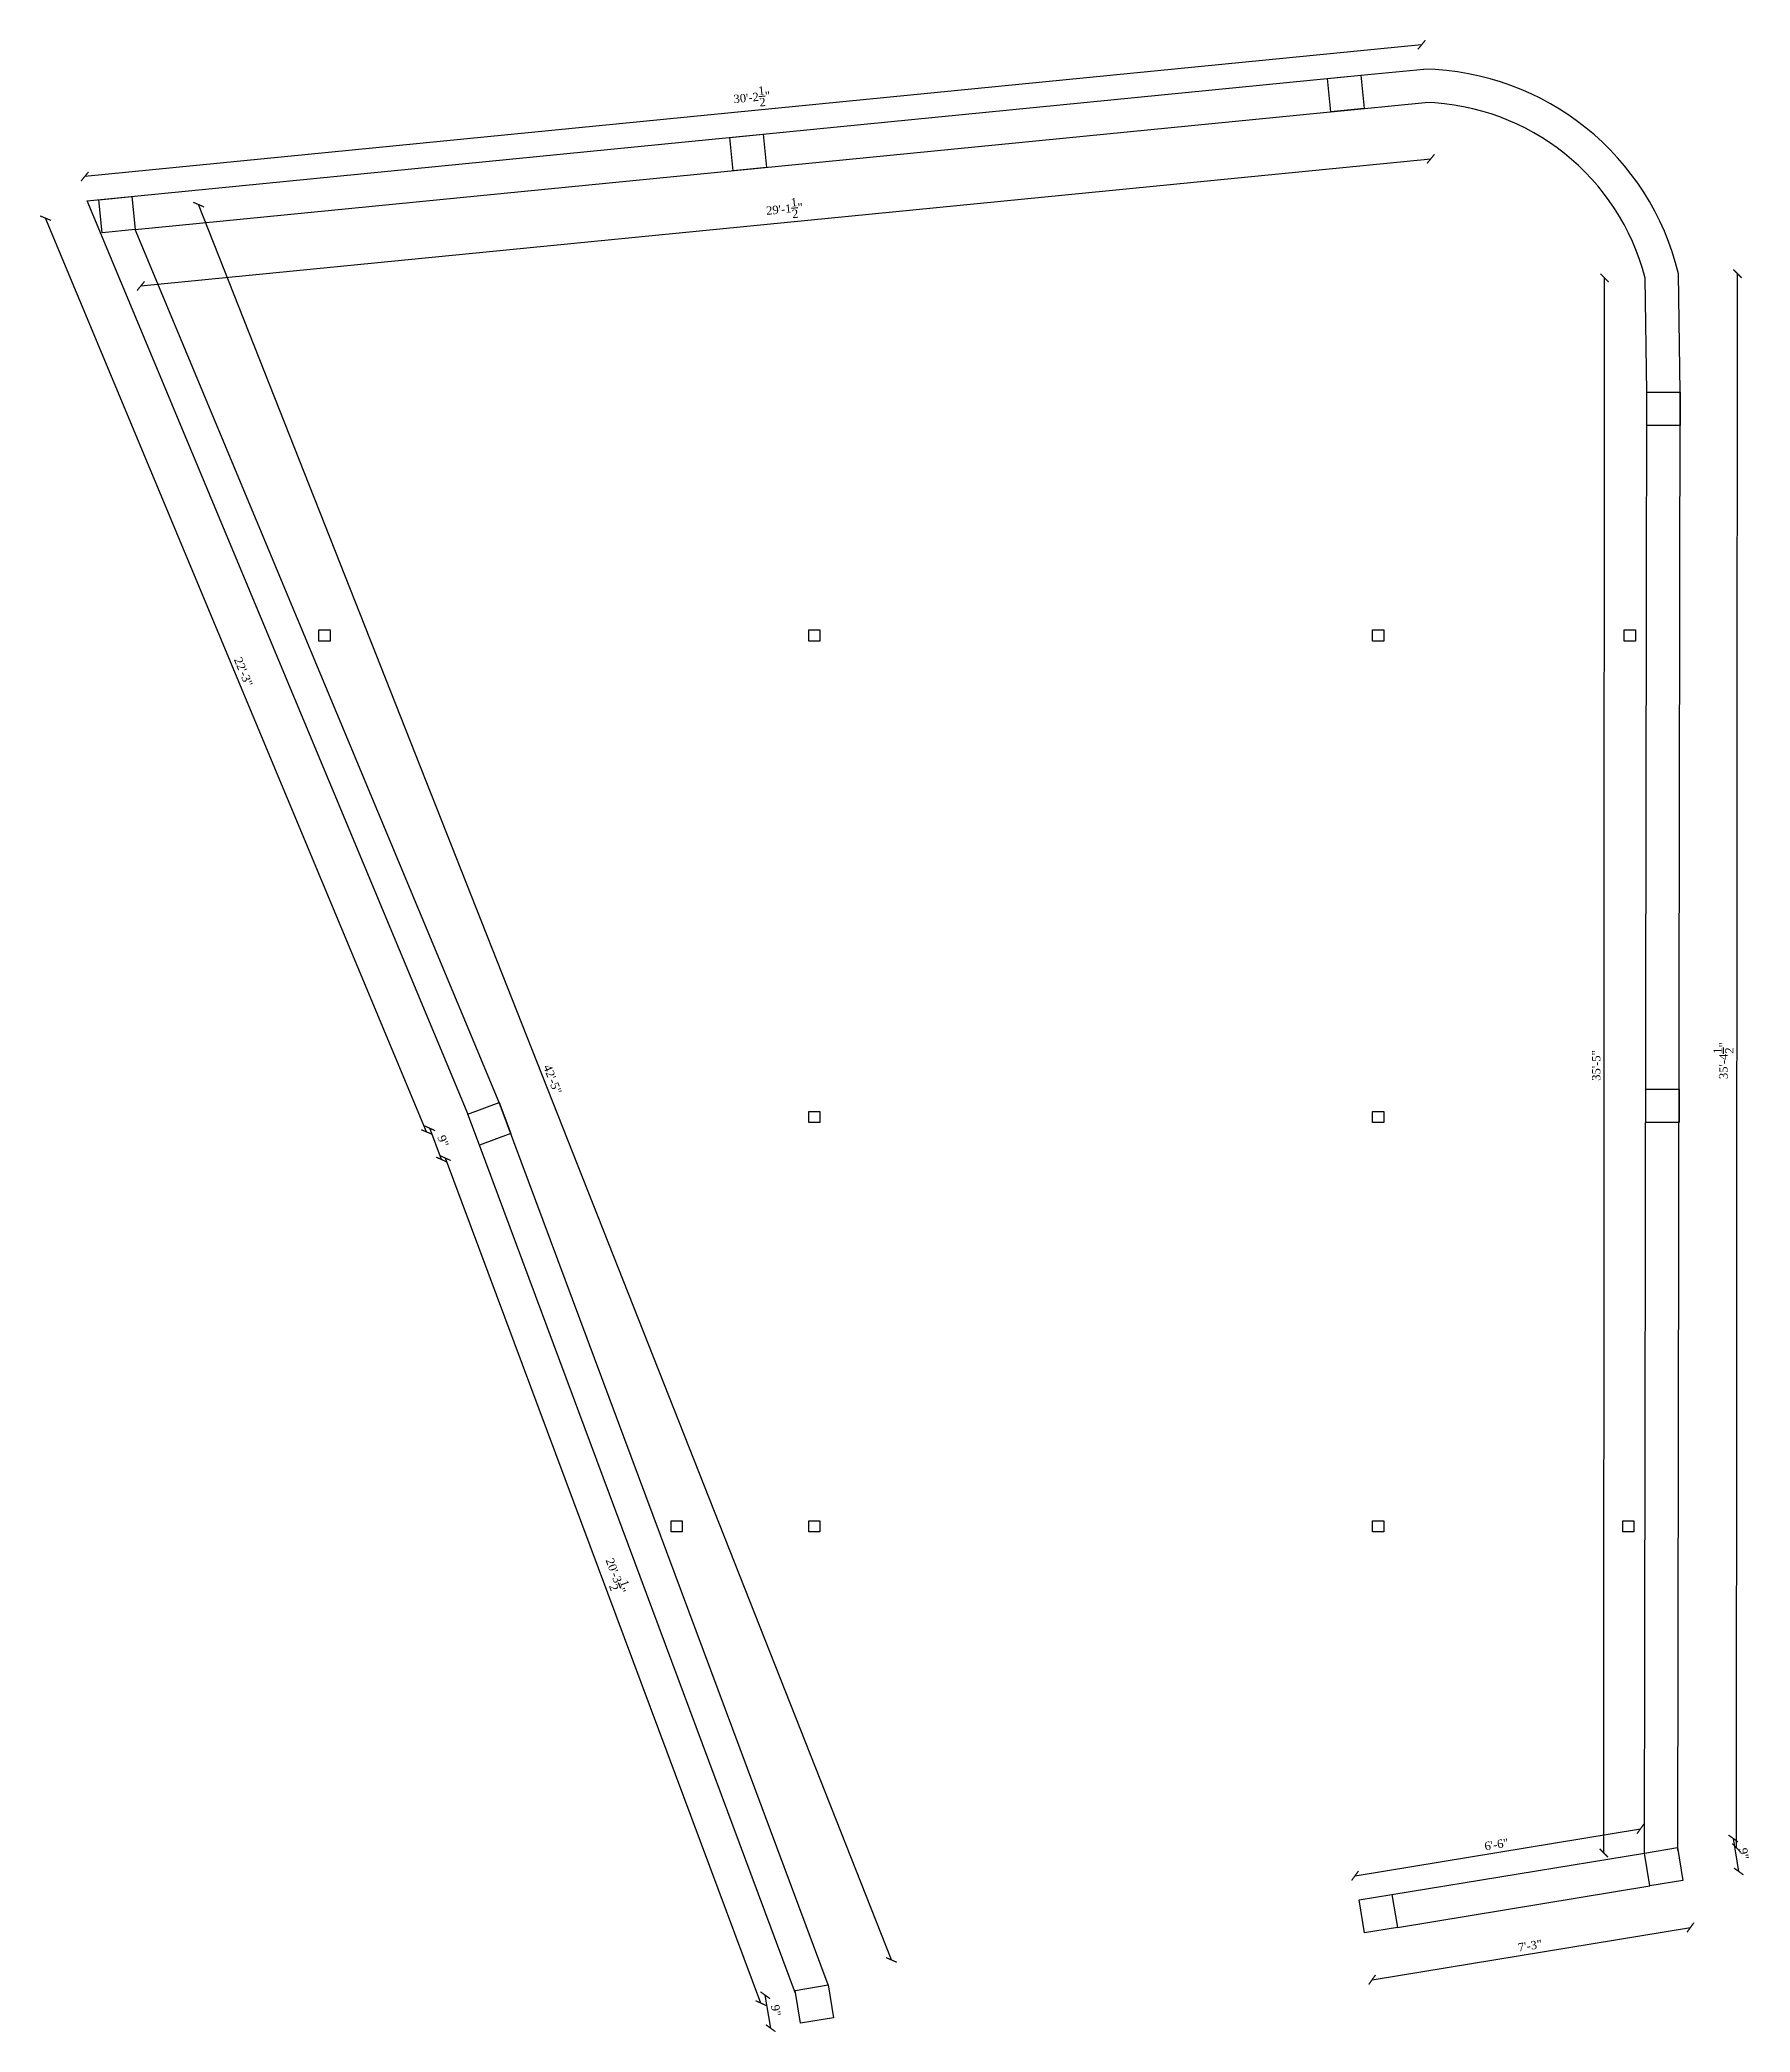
# Model space of a CAD drawing. Header units: inches. Extents: x 62067 to 68611, y -6056 to -4501.
# Drawn here: x 66619 to 67080, y -5057 to -4519 of the extents above; entities that cross this region are included whole.
import ezdxf

# ---------------------------------------------------------------- set-up
doc = ezdxf.new("R2010")
doc.units = ezdxf.units.IN
doc.header["$MEASUREMENT"] = 0
doc.layers.add('ELEVATION', color=6, linetype='Continuous', lineweight=30)
doc.styles.get("Standard").update_dxf_attribs({"font": 'times.ttf'})
doc.dimstyles.get("Standard").update_dxf_attribs({"dimtxt": 2.25, "dimasz": 2.25, "dimexe": 0.18, "dimexo": 0.0625, "dimgap": 1, "dimtad": 1, "dimdec": 1, "dimzin": 0, "dimdsep": 46, "dimlunit": 4, "dimtxsty": 'Standard', "dimblk": 'ARCHTICK', "dimcen": 0.09, "dimse1": 1, "dimse2": 1, "dimadec": 0, "dimazin": 0, "dimtfac": 1, "dimtdec": 1, "dimtofl": 0, "dimtmove": 0, "dimatfit": 3, "dimldrblk": 'ARCHTICK', "dimfxl": 1, "dimtolj": 1, "dimtzin": 0, "dimarcsym": 0})

msp = doc.modelspace()

# ---------------------------------------------------------------- blocks, each defined once
blk = doc.blocks.new('_ArchTick')
at = {"color": 0, "linetype": 'ByBlock', "const_width": 0.15}
blk.add_lwpolyline([(-0.5, -0.5), (0.5, 0.5)], dxfattribs=at)
blk = doc.blocks.new('*D796')
at = {"layer": 'Defpoints', "color": 0, "transparency": 16777216}
for p in [(67062.16, -5015.76), (67064.23, -5028.39), (66976.31, -5029.88)]:
    blk.add_point(p, dxfattribs=at)
at = {"layer": 'ELEVATION', "color": 0, "lineweight": -2, "transparency": 16777216}
blk.add_line((66978.38, -5042.5), (67064.23, -5028.39), dxfattribs=at)
at = {"layer": 'ELEVATION', "color": 0, "lineweight": -2, "transparency": 16777216, "xscale": 2.25, "yscale": 2.25, "zscale": 2.25}
for p, rotation in [((67064.23, -5028.39), 9.33670740520998), ((66978.38, -5042.5), 189.33670740521)]:
    blk.add_blockref('_ArchTick', p, dxfattribs=dict(at, rotation=rotation))
at = {"layer": 'ELEVATION', "color": 0, "transparency": 16777216, "insert": (67020.96, -5033.32), "char_height": 2.25, "attachment_point": 5, "rotation": 9.3367}
blk.add_mtext('\\A1;7\'-3"', dxfattribs=at)
blk = doc.blocks.new('*D797')
at = {"layer": 'Defpoints', "color": 0, "transparency": 16777216}
for p in [(67061.01, -4582.41), (67076.91, -4582.42), (67060.7, -5006.88)]:
    blk.add_point(p, dxfattribs=at)
at = {"layer": 'ELEVATION', "color": 0, "lineweight": -2, "transparency": 16777216}
blk.add_line((67076.6, -5006.89), (67076.91, -4582.42), dxfattribs=at)
at = {"layer": 'ELEVATION', "color": 0, "lineweight": -2, "transparency": 16777216, "xscale": 2.25, "yscale": 2.25, "zscale": 2.25}
for p, rotation in [((67076.91, -4582.42), 89.95809987980734), ((67076.6, -5006.89), 269.9580998798073)]:
    blk.add_blockref('_ArchTick', p, dxfattribs=dict(at, rotation=rotation))
at = {"layer": 'ELEVATION', "color": 0, "transparency": 16777216, "insert": (67073.12, -4794.65), "char_height": 2.25, "attachment_point": 5, "rotation": 89.9581}
blk.add_mtext('\\A1;35\'-4{\\H1x;\\S1/2;}"', dxfattribs=at)
blk = doc.blocks.new('*D800')
at = {"layer": 'Defpoints', "color": 0, "transparency": 16777216}
for p in [(66992.36, -4527.23), (66631.21, -4556.23), (66631.85, -4562.77)]:
    blk.add_point(p, dxfattribs=at)
at = {"layer": 'ELEVATION', "color": 0, "lineweight": -2, "transparency": 16777216}
blk.add_line((66991.72, -4520.69), (66631.21, -4556.23), dxfattribs=at)
at = {"layer": 'ELEVATION', "color": 0, "lineweight": -2, "transparency": 16777216, "xscale": 2.25, "yscale": 2.25, "zscale": 2.25}
for p, rotation in [((66991.72, -4520.69), 5.630054066153347), ((66631.21, -4556.23), 185.6300540661533)]:
    blk.add_blockref('_ArchTick', p, dxfattribs=dict(at, rotation=rotation))
at = {"layer": 'ELEVATION', "color": 0, "transparency": 16777216, "insert": (66811.11, -4534.84), "char_height": 2.25, "attachment_point": 5, "rotation": 5.6301}
blk.add_mtext('\\A1;30\'-2{\\H1x;\\S1/2;}"', dxfattribs=at)
blk = doc.blocks.new('*D801')
at = {"layer": 'Defpoints', "color": 0, "transparency": 16777216}
for p in [(66631.85, -4562.77), (66620.65, -4567.44), (66734.6, -4809.2)]:
    blk.add_point(p, dxfattribs=at)
at = {"layer": 'ELEVATION', "color": 0, "lineweight": -2, "transparency": 16777216}
blk.add_line((66723.4, -4813.87), (66620.65, -4567.44), dxfattribs=at)
at = {"layer": 'ELEVATION', "color": 0, "lineweight": -2, "transparency": 16777216, "xscale": 2.25, "yscale": 2.25, "zscale": 2.25}
for p, rotation in [((66620.65, -4567.44), 112.6334614685429), ((66723.4, -4813.87), 292.6334614685429)]:
    blk.add_blockref('_ArchTick', p, dxfattribs=dict(at, rotation=rotation))
at = {"layer": 'ELEVATION', "color": 0, "transparency": 16777216, "insert": (66674, -4689.83), "char_height": 2.25, "attachment_point": 5, "rotation": 292.6335}
blk.add_mtext('\\A1;22\'-3"', dxfattribs=at)
blk = doc.blocks.new('*D802')
at = {"layer": 'Defpoints', "color": 0, "transparency": 16777216}
for p in [(66724.27, -4812.87), (66734.54, -4809.04), (66737.68, -4817.47)]:
    blk.add_point(p, dxfattribs=at)
at = {"layer": 'ELEVATION', "color": 0, "lineweight": -2, "transparency": 16777216}
blk.add_line((66727.41, -4821.3), (66724.27, -4812.87), dxfattribs=at)
at = {"layer": 'ELEVATION', "color": 0, "lineweight": -2, "transparency": 16777216, "xscale": 2.25, "yscale": 2.25, "zscale": 2.25}
for p, rotation in [((66724.27, -4812.87), 110.4384153099512), ((66727.41, -4821.3), 290.4384153099512)]:
    blk.add_blockref('_ArchTick', p, dxfattribs=dict(at, rotation=rotation))
at = {"layer": 'ELEVATION', "color": 0, "transparency": 16777216, "insert": (66727.85, -4816.33), "char_height": 2.25, "attachment_point": 5, "rotation": 290.4384}
blk.add_mtext('\\A1;9"', dxfattribs=at)
blk = doc.blocks.new('*D803')
at = {"layer": 'Defpoints', "color": 0, "transparency": 16777216}
for p in [(66737.68, -4817.47), (66728.47, -4820.91), (66822.79, -5045.37)]:
    blk.add_point(p, dxfattribs=at)
at = {"layer": 'ELEVATION', "color": 0, "lineweight": -2, "transparency": 16777216}
blk.add_line((66813.57, -5048.81), (66728.47, -4820.91), dxfattribs=at)
at = {"layer": 'ELEVATION', "color": 0, "lineweight": -2, "transparency": 16777216, "xscale": 2.25, "yscale": 2.25, "zscale": 2.25}
for p, rotation in [((66728.47, -4820.91), 110.4780824802595), ((66813.57, -5048.81), 290.4780824802595)]:
    blk.add_blockref('_ArchTick', p, dxfattribs=dict(at, rotation=rotation))
at = {"layer": 'ELEVATION', "color": 0, "transparency": 16777216, "insert": (66774.43, -4933.59), "char_height": 2.25, "attachment_point": 5, "rotation": 290.4781}
blk.add_mtext('\\A1;20\'-3{\\H1x;\\S1/2;}"', dxfattribs=at)
blk = doc.blocks.new('*D804')
at = {"layer": 'Defpoints', "color": 0, "transparency": 16777216}
for p in [(66814.73, -5046.69), (66822.79, -5045.37), (66824.25, -5054.25)]:
    blk.add_point(p, dxfattribs=at)
at = {"layer": 'ELEVATION', "color": 0, "lineweight": -2, "transparency": 16777216}
blk.add_line((66816.19, -5055.57), (66814.73, -5046.69), dxfattribs=at)
at = {"layer": 'ELEVATION', "color": 0, "lineweight": -2, "transparency": 16777216, "xscale": 2.25, "yscale": 2.25, "zscale": 2.25}
for p, rotation in [((66814.73, -5046.69), 99.33665306477486), ((66816.19, -5055.57), 279.3366530647749)]:
    blk.add_blockref('_ArchTick', p, dxfattribs=dict(at, rotation=rotation))
at = {"layer": 'ELEVATION', "color": 0, "transparency": 16777216, "insert": (66817.58, -5050.78), "char_height": 2.25, "attachment_point": 5, "rotation": 279.3367}
blk.add_mtext('\\A1;9"', dxfattribs=at)
blk = doc.blocks.new('*D805')
at = {"layer": 'Defpoints', "color": 0, "transparency": 16777216}
for p in [(67060.7, -5006.88), (67062.16, -5015.76), (67077.22, -5013.28)]:
    blk.add_point(p, dxfattribs=at)
at = {"layer": 'ELEVATION', "color": 0, "lineweight": -2, "transparency": 16777216}
blk.add_line((67075.76, -5004.4), (67077.22, -5013.28), dxfattribs=at)
at = {"layer": 'ELEVATION', "color": 0, "lineweight": -2, "transparency": 16777216, "xscale": 2.25, "yscale": 2.25, "zscale": 2.25}
for p, rotation in [((67075.76, -5004.4), 99.33665306477486), ((67077.22, -5013.28), 279.3366530647749)]:
    blk.add_blockref('_ArchTick', p, dxfattribs=dict(at, rotation=rotation))
at = {"layer": 'ELEVATION', "color": 0, "transparency": 16777216, "insert": (67078.61, -5008.5), "char_height": 2.25, "attachment_point": 5, "rotation": 279.3367}
blk.add_mtext('\\A1;9"', dxfattribs=at)
blk = doc.blocks.new('*D806')
at = {"layer": 'Defpoints', "color": 0, "transparency": 16777216}
for p in [(66661.94, -4563.79), (66644.84, -4570.53), (66831.67, -5043.91)]:
    blk.add_point(p, dxfattribs=at)
at = {"layer": 'ELEVATION', "color": 0, "lineweight": -2, "transparency": 16777216}
blk.add_line((66848.77, -5037.16), (66661.94, -4563.79), dxfattribs=at)
at = {"layer": 'ELEVATION', "color": 0, "lineweight": -2, "transparency": 16777216, "xscale": 2.25, "yscale": 2.25, "zscale": 2.25}
for p, rotation in [((66661.94, -4563.79), 111.5380948869874), ((66848.77, -5037.16), 291.5380948869874)]:
    blk.add_blockref('_ArchTick', p, dxfattribs=dict(at, rotation=rotation))
at = {"layer": 'ELEVATION', "color": 0, "transparency": 16777216, "insert": (66757.35, -4799.68), "char_height": 2.25, "attachment_point": 5, "rotation": 291.5381}
blk.add_mtext('\\A1;42\'-5"', dxfattribs=at)
blk = doc.blocks.new('*D807')
at = {"layer": 'Defpoints', "color": 0, "transparency": 16777216}
for p in [(66992.7, -4536.24), (66994.19, -4551.44), (66644.84, -4570.53)]:
    blk.add_point(p, dxfattribs=at)
at = {"layer": 'ELEVATION', "color": 0, "lineweight": -2, "transparency": 16777216}
blk.add_line((66646.34, -4585.73), (66994.19, -4551.44), dxfattribs=at)
at = {"layer": 'ELEVATION', "color": 0, "lineweight": -2, "transparency": 16777216, "xscale": 2.25, "yscale": 2.25, "zscale": 2.25}
for p, rotation in [((66994.19, -4551.44), 5.63005406619059), ((66646.34, -4585.73), 185.6300540661906)]:
    blk.add_blockref('_ArchTick', p, dxfattribs=dict(at, rotation=rotation))
at = {"layer": 'ELEVATION', "color": 0, "transparency": 16777216, "insert": (66819.91, -4564.96), "char_height": 2.25, "attachment_point": 5, "rotation": 5.6301}
blk.add_mtext('\\A1;29\'-1{\\H1x;\\S1/2;}"', dxfattribs=at)
blk = doc.blocks.new('*D809')
at = {"layer": 'Defpoints', "color": 0, "transparency": 16777216}
for p in [(67041.07, -4583.58), (67052.02, -4583.58), (67051.82, -5008.34)]:
    blk.add_point(p, dxfattribs=at)
at = {"layer": 'ELEVATION', "color": 0, "lineweight": -2, "transparency": 16777216}
blk.add_line((67040.86, -5008.33), (67041.07, -4583.58), dxfattribs=at)
at = {"layer": 'ELEVATION', "color": 0, "lineweight": -2, "transparency": 16777216, "xscale": 2.25, "yscale": 2.25, "zscale": 2.25}
for p, rotation in [((67041.07, -4583.58), 89.97193327026396), ((67040.86, -5008.33), 269.9719332702639)]:
    blk.add_blockref('_ArchTick', p, dxfattribs=dict(at, rotation=rotation))
at = {"layer": 'ELEVATION', "color": 0, "transparency": 16777216, "insert": (67038.82, -4795.96), "char_height": 2.25, "attachment_point": 5, "rotation": 89.9719}
blk.add_mtext('\\A1;35\'-5"', dxfattribs=at)
blk = doc.blocks.new('*D810')
at = {"layer": 'Defpoints', "color": 0, "transparency": 16777216}
for p in [(67050.74, -5001.81), (67051.82, -5008.34), (66974.85, -5020.99)]:
    blk.add_point(p, dxfattribs=at)
at = {"layer": 'ELEVATION', "color": 0, "lineweight": -2, "transparency": 16777216}
blk.add_line((66973.77, -5014.46), (67050.74, -5001.81), dxfattribs=at)
at = {"layer": 'ELEVATION', "color": 0, "lineweight": -2, "transparency": 16777216, "xscale": 2.25, "yscale": 2.25, "zscale": 2.25}
for p, rotation in [((67050.74, -5001.81), 9.33665306469714), ((66973.77, -5014.46), 189.3366530646971)]:
    blk.add_blockref('_ArchTick', p, dxfattribs=dict(at, rotation=rotation))
at = {"layer": 'ELEVATION', "color": 0, "transparency": 16777216, "insert": (67011.91, -5006.02), "char_height": 2.25, "attachment_point": 5, "rotation": 9.3367}
blk.add_mtext('\\A1;6\'-6"', dxfattribs=at)

# ---------------------------------------------------------------- dimensions: what is measured, and where the dimension line sits
at = {"layer": 'ELEVATION'}
dim = msp.add_linear_dim(base=(66631.21, -4556.23), p1=(66992.36, -4527.23), p2=(66631.85, -4562.77), angle=185.6301, dimstyle='Standard', override={"dimtmove": 1}, dxfattribs=at)
dim.commit()
dim.dimension.update_dxf_attribs({"geometry": '*D800', "text_midpoint": (66811.11, -4534.84)})
for p1, p2, distance, picture, middle in [((66644.84, -4570.53), (66992.7, -4536.24), -15.27, '*D807', (66819.91, -4564.96)), ((66734.6, -4809.2), (66631.85, -4562.77), 12.14, '*D801', (66674, -4689.83)), ((66831.67, -5043.91), (66644.84, -4570.53), -18.38, '*D806', (66757.35, -4799.68)), ((67051.82, -5008.34), (67052.02, -4583.58), 10.96, '*D809', (67038.82, -4795.96)), ((67060.7, -5006.88), (67061.01, -4582.41), -15.9, '*D797', (67073.12, -4794.65)), ((66737.68, -4817.47), (66734.54, -4809.04), 10.96, '*D802', (66727.85, -4816.33)), ((66822.79, -5045.37), (66737.68, -4817.47), 9.84, '*D803', (66774.43, -4933.59)), ((66974.85, -5020.99), (67051.82, -5008.34), 6.62, '*D810', (67011.91, -5006.02)), ((67060.7, -5006.88), (67062.16, -5015.76), 15.26, '*D805', (67078.61, -5008.5)), ((66976.31, -5029.88), (67062.16, -5015.76), -12.8, '*D796', (67020.96, -5033.32)), ((66824.25, -5054.25), (66822.79, -5045.37), 8.17, '*D804', (66817.58, -5050.78))]:
    dim = msp.add_aligned_dim(p1=p1, p2=p2, distance=distance, dimstyle='Standard', dxfattribs=at)
    dim.commit()
    dim.dimension.update_dxf_attribs({"geometry": picture, "text_midpoint": middle})

# ---------------------------------------------------------------- linework, layer by layer
at = {"layer": 'ELEVATION'}
for p, q in [((66631.85, -4562.77), (66975.35, -4528.91)), ((66975.35, -4528.91), (66992.36, -4527.23)), ((66644.84, -4570.53), (66976.23, -4537.86)), ((66967.28, -4538.75), (66992.7, -4536.24)), ((66734.6, -4809.2), (66631.85, -4562.77)), ((66742.97, -4805.9), (66644.84, -4570.53)), ((67061.49, -4614.36), (67061.01, -4582.41)), ((67052.49, -4614.34), (67052.02, -4583.58)), ((67051.82, -5008.34), (67052.49, -4614.34)), ((67060.82, -5007.61), (67061.49, -4614.36)), ((66831.67, -5043.91), (66742.97, -4805.9)), ((66822.93, -5046.23), (66737.68, -4817.47)), ((66983.73, -5019.53), (67051.82, -5008.34)), ((66985.19, -5028.41), (67053.28, -5017.22))]:
    msp.add_line(p, q, dxfattribs=at)
for points in [[(66966.39, -4529.79), (66975.35, -4528.91), (66976.23, -4537.86), (66967.28, -4538.75)], [(66805.18, -4545.68), (66814.13, -4544.8), (66815.02, -4553.76), (66806.06, -4554.64)], [(66635, -4562.46), (66643.96, -4561.58), (66644.84, -4570.53), (66635.88, -4571.42)], [(67052.49, -4614.34), (67061.49, -4614.36), (67061.48, -4623.36), (67052.48, -4623.34)], [(66694.36, -4678.5), (66697.36, -4678.5), (66697.36, -4681.5), (66694.36, -4681.5)], [(66826.46, -4678.5), (66829.46, -4678.5), (66829.46, -4681.5), (66826.46, -4681.5)], [(66978.52, -4678.5), (66981.52, -4678.5), (66981.52, -4681.5), (66978.52, -4681.5)], [(67046.38, -4678.5), (67049.38, -4678.5), (67049.38, -4681.5), (67046.38, -4681.5)], [(67052.17, -4802.34), (67061.17, -4802.36), (67061.15, -4811.36), (67052.15, -4811.34)], [(66734.54, -4809.04), (66742.97, -4805.9), (66746.12, -4814.33), (66737.68, -4817.47)], [(66826.46, -4808.34), (66829.46, -4808.34), (66829.46, -4811.34), (66826.46, -4811.34)], [(66978.52, -4808.34), (66981.52, -4808.34), (66981.52, -4811.34), (66978.52, -4811.34)], [(66789.33, -4918.7), (66792.33, -4918.7), (66792.33, -4921.7), (66789.33, -4921.7)], [(66826.46, -4918.7), (66829.46, -4918.7), (66829.46, -4921.7), (66826.46, -4921.7)], [(66978.52, -4918.7), (66981.52, -4918.7), (66981.52, -4921.7), (66978.52, -4921.7)], [(67045.97, -4918.7), (67048.97, -4918.7), (67048.97, -4921.7), (67045.97, -4921.7)], [(67051.82, -5008.34), (67060.7, -5006.88), (67062.16, -5015.76), (67053.28, -5017.22)], [(66974.85, -5020.99), (66983.73, -5019.53), (66985.19, -5028.41), (66976.31, -5029.88)], [(66822.79, -5045.37), (66831.67, -5043.91), (66833.13, -5052.79), (66824.25, -5054.25)]]:
    msp.add_lwpolyline(points, close=True, dxfattribs=at)
for radius, start, end in [(72.14, 13.5857, 88.8259), (63.14, 14.4654, 88.3565)]:
    msp.add_arc((66990.88, -4599.36), radius, start, end, dxfattribs=at)

msp.set_redraw_order([(e.dxf.handle, doc.entitydb.next_handle()) for e in msp.query("TEXT MTEXT ATTDEF DIMENSION ARC_DIMENSION")])  # texts and dimensions are drawn at this point

doc.saveas('drawing.dxf')
